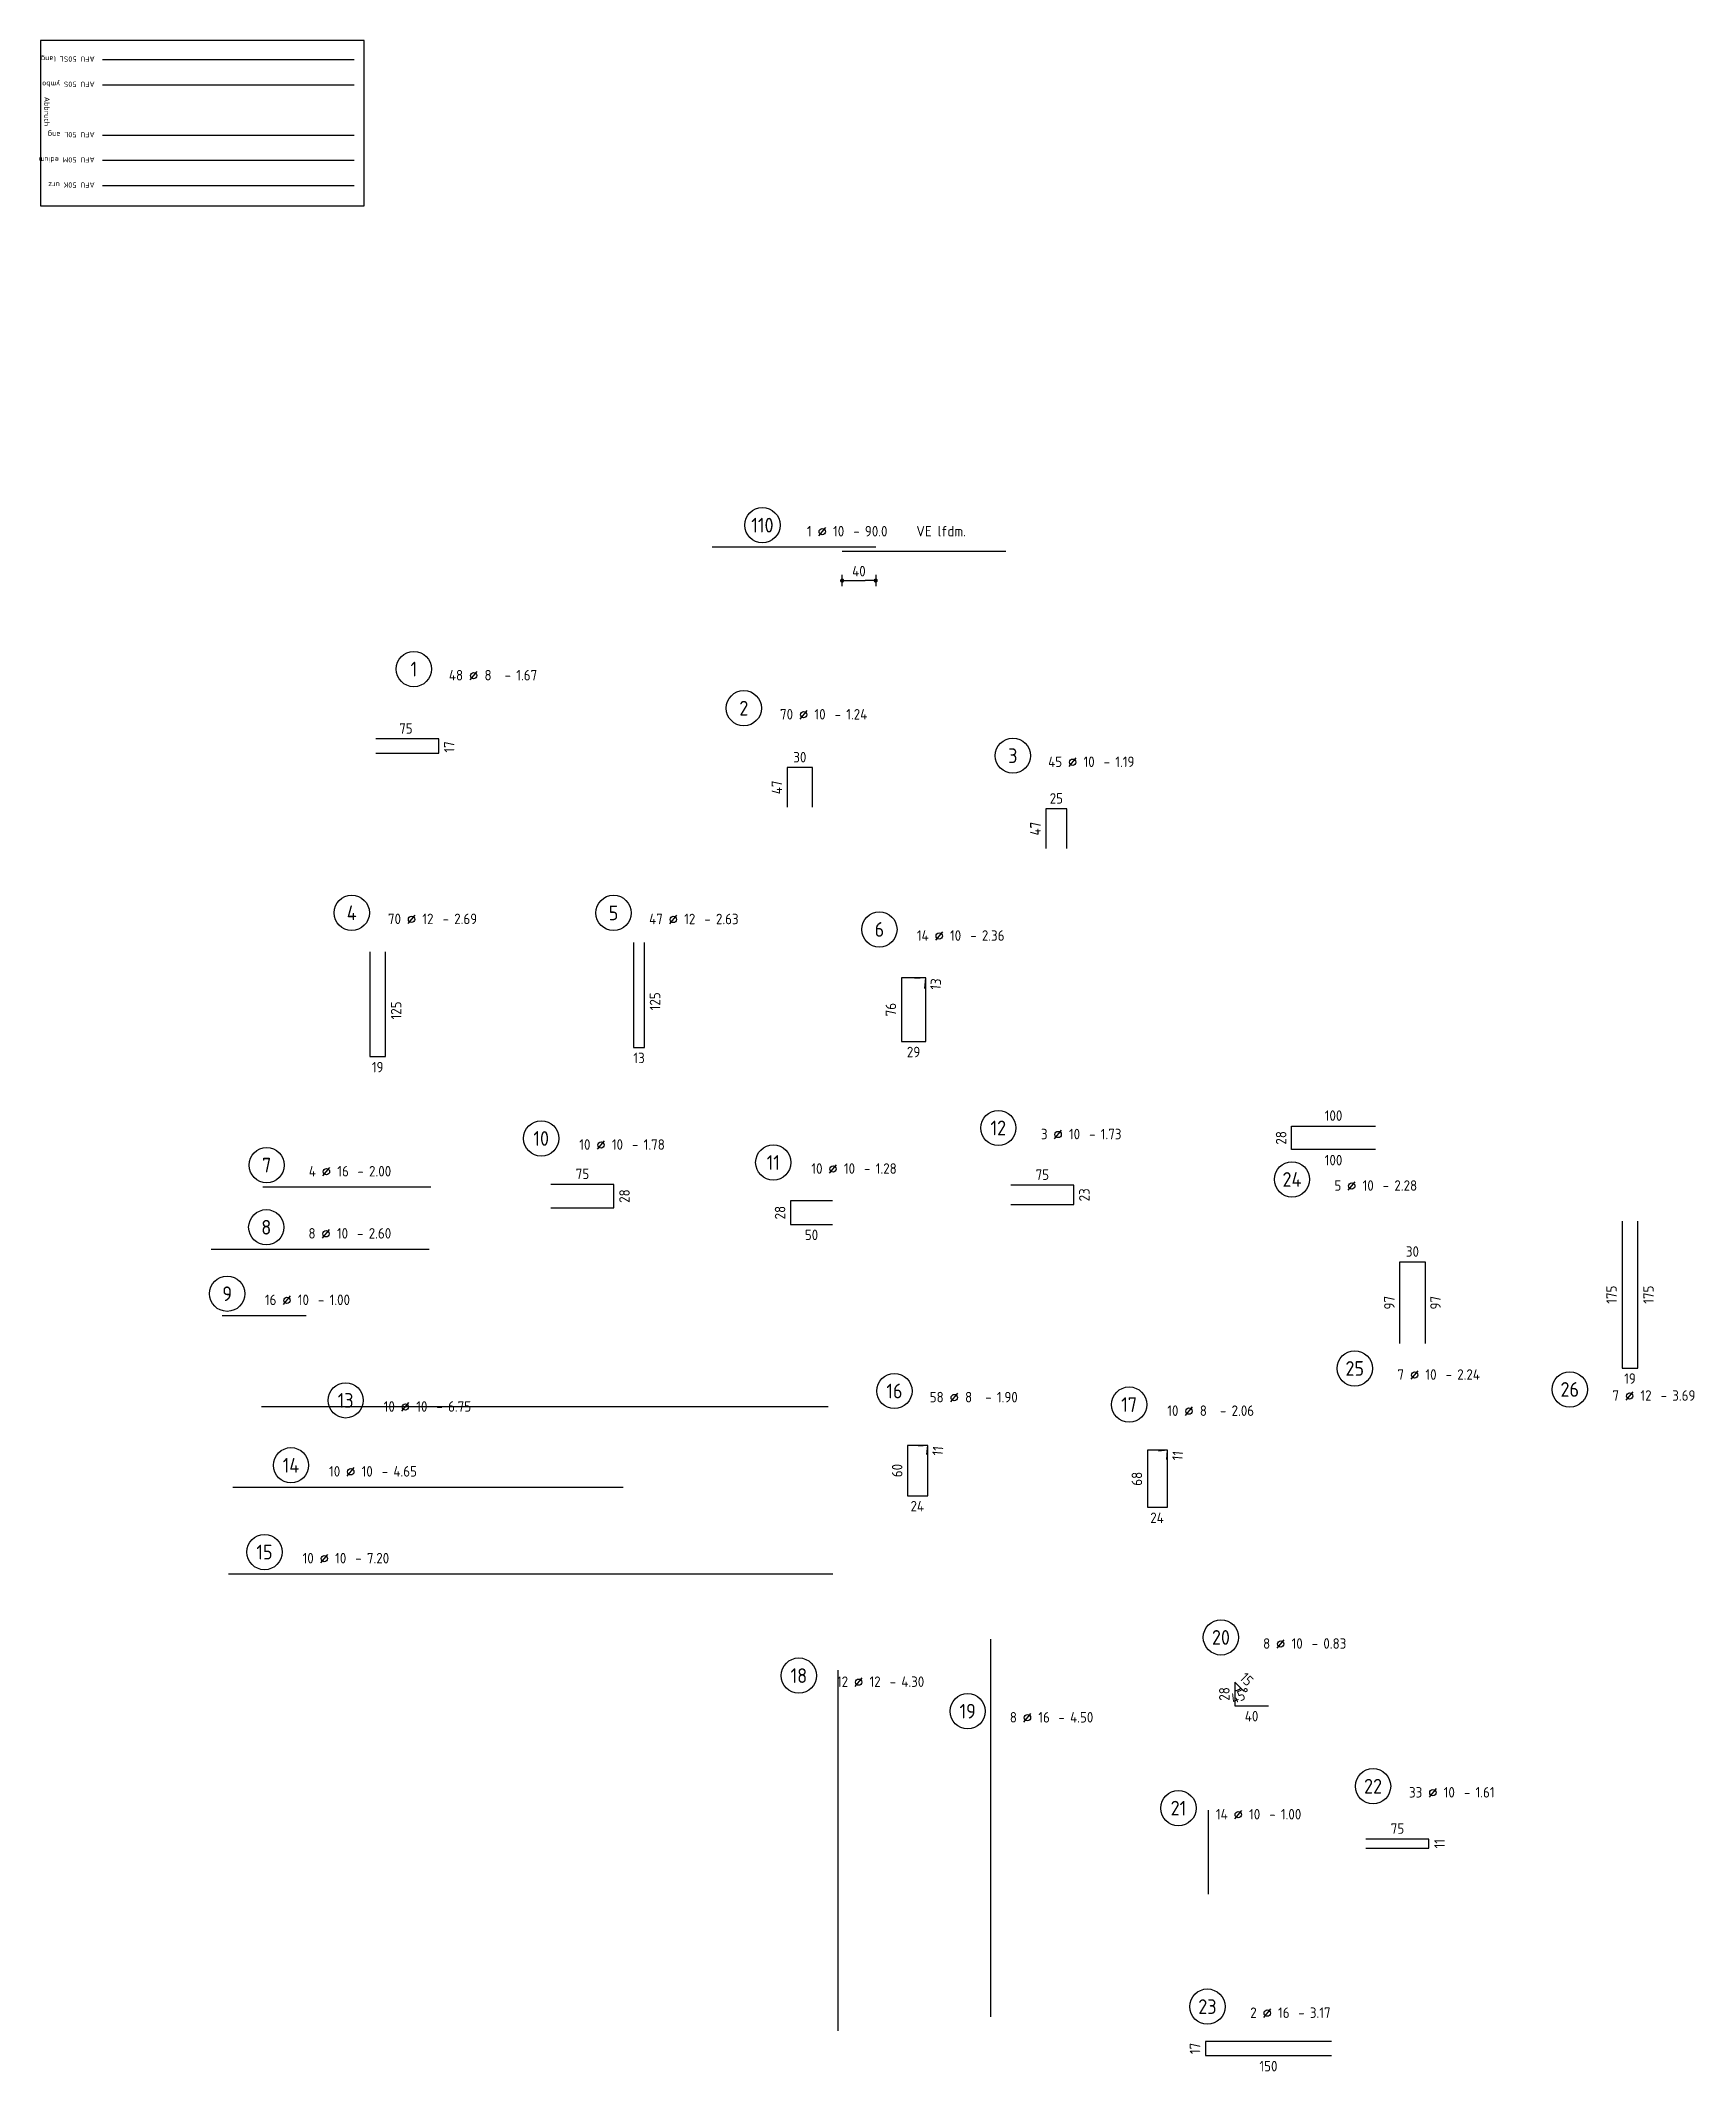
# Model space of a CAD drawing. Extents: x 40 to 130.5, y -19 to 13.9.
# Drawn here: x 110.82 to 130.52, y -10.86 to 13.33 of the extents above; entities that cross this region are included whole.
import ezdxf
from ezdxf.enums import TextEntityAlignment as Align

# ---------------------------------------------------------------- set-up
doc = ezdxf.new("R2010")
doc.units = 0
doc.header["$LTSCALE"] = 0.5
doc.linetypes.add('AUSGEZOGEN', pattern=[1000.01, 1000, 0.01])
for name, color, linetype in [('AFU', 7, 'Continuous'), ('MASSE', 7, 'Continuous'), ('RND', 7, 'Continuous')]:
    doc.layers.add(name, color=color, linetype=linetype)
doc.styles.add('txt', font='isocp.shx')
doc.linetypes.add('ABBRUCH', pattern='A,0.15,-0.15,["x",Standard,S=0.07,R=0,X=-0.1,Y=-0.0238],-0.005', length=0.305)
doc.linetypes.add('AFU_50K', pattern='A,0.15,["/",Standard,S=0.2,R=0,X=-0.01,Y=-0.1],0.07,["/",Standard,S=0.2,R=0,X=-0.01,Y=-0.1],0.15', length=0.37)
doc.linetypes.add('AFU_50L', pattern='A,0.75,["/",Standard,S=0.2,R=0,X=-0.01,Y=-0.1],0.07,["/",Standard,S=0.2,R=0,X=-0.01,Y=-0.1],0.75', length=1.57)
doc.linetypes.add('AFU_50M', pattern='A,0.45,["/",Standard,S=0.2,R=0,X=-0.01,Y=-0.1],0.07,["/",Standard,S=0.2,R=0,X=-0.01,Y=-0.1],0.45', length=0.97)
doc.linetypes.add('AFU_50S', pattern='A,0,-0.15,["/",Standard,S=0.2,R=0,X=-0.01,Y=-0.1],0,-0.07,["/",Standard,S=0.2,R=0,X=-0.01,Y=-0.1],-0.15', length=0.37)
doc.linetypes.add('AFU_50SL', pattern='A,0,-0.75,["/",Standard,S=0.2,R=0,X=-0.01,Y=-0.1],0,-0.07,["/",Standard,S=0.2,R=0,X=-0.01,Y=-0.1],-0.75', length=1.57)
doc.dimstyles.new('DOT_I', dxfattribs={"dimscale": 0.5, "dimtxt": 0.25, "dimasz": 0.25, "dimexe": 0.1, "dimexo": 0.3, "dimgap": 0.1, "dimtad": 1, "dimdec": 3, "dimzin": 3, "dimtxsty": 'txt', "dimblk": 'DOT', "dimblk1": 'DOT', "dimblk2": 'DOT', "dimsah": 1, "dimcen": 0.1, "dimse1": 1, "dimse2": 1, "dimazin": 0, "dimtfac": 1, "dimtdec": 4, "dimtix": 1, "dimtmove": 2, "dimatfit": 3, "dimfxl": 0, "dimtvp": 1, "dimtolj": 1, "dimtzin": 0, "dimarcsym": 0})

msp = doc.modelspace()

# ---------------------------------------------------------------- texts
at = {"layer": 'AFU', "color": 8, "linetype": 'AFU_50SL', "style": 'txt'}
msp.add_text('AFU 50SL lang', height=0.0625, rotation=180, dxfattribs=at).set_placement((111.4605, 13.1412))
at = {"layer": 'AFU', "color": 8, "linetype": 'AFU_50S', "style": 'txt'}
msp.add_text('AFU 50S ymbol', height=0.0625, rotation=180, dxfattribs=at).set_placement((111.4605, 12.8412))
at = {"layer": 'AFU', "color": 8, "linetype": 'ABBRUCH', "style": 'txt'}
msp.add_text('Abbruch', height=0.0625, rotation=270, dxfattribs=at).set_placement((110.861, 12.6603))
at = {"layer": 'AFU', "color": 8, "linetype": 'AFU_50L', "style": 'txt'}
msp.add_text('AFU 50L ang', height=0.0625, rotation=180, dxfattribs=at).set_placement((111.4605, 12.2412))
at = {"layer": 'AFU', "color": 8, "linetype": 'AFU_50M', "style": 'txt'}
msp.add_text('AFU 50M edium', height=0.0625, rotation=180, dxfattribs=at).set_placement((111.4605, 11.9412))
at = {"layer": 'AFU', "color": 8, "linetype": 'AFU_50K', "style": 'txt'}
msp.add_text('AFU 50K urz', height=0.0625, rotation=180, dxfattribs=at).set_placement((111.4605, 11.6412))
at = {"layer": 'RND', "color": 7, "linetype": 'AUSGEZOGEN', "style": 'txt'}
for s, p in [('75', (115.1679, 5.1353)), ('30', (119.8612, 4.7933)), ('25', (122.9172, 4.3018)), ('13', (117.9457, 1.21)), ('29', (121.2158, 1.2807)), ('19', (114.8313, 1.1002)), ('100', (126.2195, 0.523)), ('100', (126.2195, -0.007)), ('75', (117.2712, -0.1709)), ('75', (122.7503, -0.1807)), ('50', (120.0002, -0.8979)), ('30', (127.1594, -1.0957)), ('19', (129.7514, -2.6104)), ('24', (121.26, -4.1303)), ('24', (124.1168, -4.2685)), ('40', (125.243, -6.6318)), ('75', (126.9812, -7.9709)), ('150', (125.4443, -10.8011))]:
    msp.add_text(s, height=0.125, dxfattribs=at).set_placement(p, align=Align.MIDDLE)
for s, rotation, p in [('17', 90, (115.6844, 4.9153)), ('47', 90, (119.5862, 4.4333)), ('47', 90, (122.6672, 3.9418)), ('125', 90, (118.1357, 1.885)), ('13', 84.99986, (121.4797, 2.09)), ('125', 90, (115.0513, 1.7752)), ('76', 90, (120.9458, 1.7857)), ('28', 90, (125.5945, 0.258)), ('28', 90, (117.7712, -0.4359)), ('23', 90, (123.2503, -0.4207)), ('28', 90, (119.6252, -0.6329)), ('97', 90, (126.8844, -1.7057)), ('97', 90, (127.4344, -1.7057)), ('175', 90, (129.5314, -1.6104)), ('175', 90, (129.9714, -1.6104)), ('11', 84.99986, (121.5047, -3.471)), ('11', 84.99986, (124.3615, -3.5292)), ('60', 90, (121.02, -3.7053)), ('68', 90, (123.8768, -3.8035)), ('15', 315, (125.1844, -6.1914)), ('28', 90, (124.918, -6.3668)), ('11', 90, (127.4812, -8.1509)), ('17', 90, (124.5693, -10.5911))]:
    msp.add_text(s, height=0.125, rotation=rotation, dxfattribs=at).set_placement(p, align=Align.MIDDLE)

# ---------------------------------------------------------------- blocks, each defined once
blk = doc.blocks.new('RND_AUSZ')
at = {"layer": 'RND', "color": 7, "linetype": 'Continuous'}
blk.add_line((1.341, 0.262), (1.509, 0.466), dxfattribs=at)
at = {"layer": 'RND', "color": 1, "linetype": 'Continuous'}
blk.add_circle((0, 0.52), 0.42, dxfattribs=at)
at = {"layer": 'RND', "color": 7, "linetype": 'Continuous'}
blk.add_circle((1.425, 0.364), 0.075, dxfattribs=at)
at = {"layer": 'RND', "color": 7, "linetype": 'Continuous', "style": 'txt'}
blk.add_text('-', height=0.25, dxfattribs=at).set_placement((2.163, 0.25))
for tag, p in [('WIEOFT', (-0.536, 0.25)), ('STK', (1.174, 0.25))]:
    blk.add_attdef(tag, text='', height=0.25, dxfattribs=at).set_placement(p, align=Align.RIGHT)
at = {"layer": 'RND', "color": 1, "linetype": 'Continuous', "style": 'txt'}
blk.add_attdef('POS', text='', height=0.35, dxfattribs=at).set_placement((0, 0.52), align=Align.MIDDLE)
at = {"layer": 'RND', "color": 7, "linetype": 'Continuous', "style": 'txt'}
for tag, p in [('DS', (1.683, 0.25)), ('LANG', (2.441, 0.25)), ('TEXT', (3.669, 0.25))]:
    blk.add_attdef(tag, p, '', height=0.25, dxfattribs=at)
blk = doc.blocks.new('DOT')
at = {"layer": 'MASSE', "color": 7, "linetype": 'Continuous'}
for p, q in [((0, 0), (-1, 0)), ((0, 0.54), (0, -0.54))]:
    blk.add_line(p, q, dxfattribs=at)
at = {"layer": 'MASSE', "color": 7, "linetype": 'Continuous', "const_width": 0.2}
blk.add_lwpolyline([(-0.1, 0, 1), (0.1, 0, 1)], format="xyb", close=True, dxfattribs=at)
blk = doc.blocks.new('*D34')
at = {"layer": 'DEFPOINTS', "color": 0, "linetype": 'AUSGEZOGEN', "transparency": 16777216}
for p in [(120.365, 7.247), (120.765, 7.247), (120.765, 6.897)]:
    blk.add_point(p, dxfattribs=at)
at = {"layer": 'RND', "color": 0, "linetype": 'AUSGEZOGEN', "lineweight": -2, "transparency": 16777216}
blk.add_line((120.49, 6.897), (120.64, 6.897), dxfattribs=at)
at = {"layer": 'RND', "color": 0, "linetype": 'AUSGEZOGEN', "lineweight": -2, "transparency": 16777216, "xscale": 0.125, "yscale": 0.125, "zscale": 0.125, "rotation": 180}
blk.add_blockref('DOT', (120.365, 6.897), dxfattribs=at)
at = {"layer": 'RND', "color": 0, "linetype": 'AUSGEZOGEN', "lineweight": -2, "transparency": 16777216, "xscale": 0.125, "yscale": 0.125, "zscale": 0.125}
blk.add_blockref('DOT', (120.765, 6.897), dxfattribs=at)
at = {"layer": 'RND', "color": 0, "linetype": 'AUSGEZOGEN', "transparency": 16777216, "insert": (120.565, 7.01), "char_height": 0.125, "attachment_point": 5, "style": 'txt'}
blk.add_mtext('\\A1;40', dxfattribs=at)
blk = doc.blocks.new('*D37')
at = {"layer": 'DEFPOINTS', "color": 0, "linetype": 'AUSGEZOGEN', "transparency": 16777216}
for p in [(125.043, -6.227), (125.096, -6.28), (125.043, -6.367), (125.069, -6.323)]:
    blk.add_point(p, dxfattribs=at)
at = {"layer": 'RND', "color": 0, "linetype": 'AUSGEZOGEN', "lineweight": -2, "transparency": 16777216}
blk.add_arc((125.043, -6.227), 0.1, 270, 315, dxfattribs=at)
at = {"layer": 'RND', "color": 0, "linetype": 'AUSGEZOGEN', "transparency": 16777216, "insert": (125.11, -6.388), "char_height": 0.125, "attachment_point": 5, "rotation": 22.5, "style": 'txt'}
blk.add_mtext('\\A1;45°', dxfattribs=at)

# ---------------------------------------------------------------- dimensions: what is measured, and where the dimension line sits
at = {"layer": 'RND', "color": 7, "linetype": 'AUSGEZOGEN'}
dim = msp.add_linear_dim(base=(120.7653, 6.8974), p1=(120.3653, 7.2474), p2=(120.7653, 7.2474), dimstyle='DOT_I', override={"dimdec": 0, "dimlfac": 100}, dxfattribs=at)
dim.commit()
dim.dimension.update_dxf_attribs({"geometry": '*D34', "text_midpoint": (120.5653, 7.0099)})
dim = msp.add_angular_dim_3p(base=(125.0689, -6.3234), center=(125.043, -6.2268), p1=(125.043, -6.3668), p2=(125.0961, -6.2798), dimstyle='DOT_I', override={"dimdec": 2, "dimadec": 0}, dxfattribs=at)
dim.commit()
dim.dimension.update_dxf_attribs({"geometry": '*D37', "text_midpoint": (125.11, -6.3885), "dimtype": 165})

# ---------------------------------------------------------------- linework, layer by layer
at = {"layer": 'AFU', "color": 8, "linetype": 'AFU_50SL'}
msp.add_line((111.5517, 13.1036), (114.5517, 13.1036), dxfattribs=at)
at = {"layer": 'AFU', "color": 8, "linetype": 'AFU_50S'}
msp.add_line((111.5517, 12.8036), (114.5517, 12.8036), dxfattribs=at)
at = {"layer": 'AFU', "color": 8, "linetype": 'AFU_50L'}
msp.add_line((111.5517, 12.2036), (114.5517, 12.2036), dxfattribs=at)
at = {"layer": 'AFU', "color": 8, "linetype": 'AFU_50M'}
msp.add_line((111.5517, 11.9036), (114.5517, 11.9036), dxfattribs=at)
at = {"layer": 'AFU', "color": 8, "linetype": 'AFU_50K'}
msp.add_line((111.5517, 11.6036), (114.5517, 11.6036), dxfattribs=at)
at = {"layer": 'AFU', "color": 8, "linetype": 'ABBRUCH'}
msp.add_lwpolyline([(114.6703, 13.3297), (110.8157, 13.3297), (110.8157, 11.363), (114.6703, 11.363)], close=True, dxfattribs=at)
at = {"layer": 'RND', "color": 1, "linetype": 'AUSGEZOGEN'}
for points in [[(118.8153, 7.2974), (120.7653, 7.2974)], [(120.3653, 7.2474), (122.3153, 7.2474)], [(114.8094, 4.8403), (115.5594, 4.8403), (115.5594, 5.0103), (114.8094, 5.0103)], [(120.0112, 4.1983), (120.0112, 4.6683), (119.7112, 4.6683), (119.7112, 4.1983)], [(123.0422, 3.7068), (123.0422, 4.1768), (122.7922, 4.1768), (122.7922, 3.7068)], [(114.7363, 2.4752), (114.7363, 1.2252), (114.9263, 1.2252), (114.9263, 2.4752)], [(117.8807, 2.585), (117.8807, 1.335), (118.0107, 1.335), (118.0107, 2.585)], [(121.3495, 2.0362), (121.3608, 2.1657), (121.0708, 2.1657), (121.0708, 1.4057), (121.3608, 1.4057), (121.3608, 2.1657), (121.2313, 2.1544)], [(126.7195, 0.118), (125.7195, 0.118), (125.7195, 0.398), (126.7195, 0.398)], [(113.4641, -0.3272), (115.4641, -0.3272)], [(116.8962, -0.5759), (117.6462, -0.5759), (117.6462, -0.2959), (116.8962, -0.2959)], [(122.3753, -0.5357), (123.1253, -0.5357), (123.1253, -0.3057), (122.3753, -0.3057)], [(120.2502, -0.4929), (119.7502, -0.4929), (119.7502, -0.7729), (120.2502, -0.7729)], [(129.6564, -0.7354), (129.6564, -2.4854), (129.8464, -2.4854), (129.8464, -0.7354)], [(112.8466, -1.0672), (115.4466, -1.0672)], [(127.0094, -2.1907), (127.0094, -1.2207), (127.3094, -1.2207), (127.3094, -2.1907)], [(112.9782, -1.859), (113.9782, -1.859)], [(113.4478, -2.9419), (120.1978, -2.9419)], [(121.3754, -3.5149), (121.385, -3.4053), (121.145, -3.4053), (121.145, -4.0053), (121.385, -4.0053), (121.385, -3.4053), (121.2754, -3.4149)], [(124.2322, -3.5731), (124.2418, -3.4635), (124.0018, -3.4635), (124.0018, -4.1435), (124.2418, -4.1435), (124.2418, -3.4635), (124.1322, -3.4731)], [(113.1075, -3.9027), (117.7575, -3.9027)], [(113.0546, -4.9368), (120.2546, -4.9368)], [(122.1358, -10.2154), (122.1358, -5.7154)], [(120.3171, -10.3821), (120.3171, -6.0821)], [(125.1491, -6.3328), (125.043, -6.2268), (125.043, -6.5068), (125.443, -6.5068)], [(124.7283, -8.7528), (124.7283, -7.7528)], [(126.6062, -8.2059), (127.3562, -8.2059), (127.3562, -8.0959), (126.6062, -8.0959)], [(126.1943, -10.5061), (124.6943, -10.5061), (124.6943, -10.6761), (126.1943, -10.6761)]]:
    msp.add_lwpolyline(points, dxfattribs=at)

# ---------------------------------------------------------------- block references
at = {"layer": 'RND', "color": 7, "linetype": 'AUSGEZOGEN', "xscale": 0.5, "yscale": 0.5, "zscale": 0.5}
for p, values in [((119.4153, 7.2974), {'POS': '110', 'STK': '1', 'DS': '10', 'LANG': '90.0', 'TEXT': 'VE lfdm.'}), ((115.2622, 5.5827), {'POS': '1', 'STK': '48', 'DS': '8', 'LANG': '1.67'}), ((119.1935, 5.1165), {'POS': '2', 'STK': '70', 'DS': '10', 'LANG': '1.24'}), ((122.399, 4.551), {'POS': '3', 'STK': '45', 'DS': '10', 'LANG': '1.19'}), ((114.5225, 2.6789), {'POS': '4', 'STK': '70', 'DS': '12', 'LANG': '2.69'}), ((117.6413, 2.6778), {'POS': '5', 'STK': '47', 'DS': '12', 'LANG': '2.63'}), ((120.8088, 2.4805), {'POS': '6', 'STK': '14', 'DS': '10', 'LANG': '2.36'}), ((122.2258, 0.1157), {'POS': '12', 'STK': '3', 'DS': '10', 'LANG': '1.73'}), ((116.7798, -0.0092), {'POS': '10', 'STK': '10', 'DS': '10', 'LANG': '1.78'}), ((113.5085, -0.3272), {'POS': '7', 'STK': '4', 'DS': '16', 'LANG': '2.00'}), ((119.5446, -0.2954), {'POS': '11', 'STK': '10', 'DS': '10', 'LANG': '1.28'}), ((120.9879, -3.0181), {'POS': '16', 'STK': '58', 'DS': '8', 'LANG': '1.90'}), ((123.7845, -3.1797), {'POS': '17', 'STK': '10', 'DS': '8', 'LANG': '2.06'}), ((126.6903, -7.7262), {'POS': '22', 'STK': '33', 'DS': '10', 'LANG': '1.61'}), ((124.3715, -7.9876), {'POS': '21', 'STK': '14', 'DS': '10', 'LANG': '1.00'}), ((124.717, -10.3518), {'POS': '23', 'STK': '2', 'DS': '16', 'LANG': '3.17'})]:
    msp.add_blockref('RND_AUSZ', p, dxfattribs=at).add_auto_attribs(values)
at = {"layer": 'RND', "color": 1, "linetype": 'AUSGEZOGEN', "xscale": 0.5, "yscale": 0.5, "zscale": 0.5}
for p, values in [((125.7242, -0.4976), {'POS': '24', 'STK': '5', 'DS': '10', 'LANG': '2.28'}), ((113.0381, -1.859), {'POS': '9', 'STK': '16', 'DS': '10', 'LANG': '1.00'}), ((126.4725, -2.7494), {'POS': '25', 'STK': '7', 'DS': '10', 'LANG': '2.24'}), ((114.4496, -3.1296), {'POS': '13', 'STK': '10', 'DS': '10', 'LANG': '6.75'}), ((129.0341, -2.9995), {'POS': '26', 'STK': '7', 'DS': '12', 'LANG': '3.69'}), ((113.7984, -3.9027), {'POS': '14', 'STK': '10', 'DS': '10', 'LANG': '4.65'}), ((113.4828, -4.9368), {'POS': '15', 'STK': '10', 'DS': '10', 'LANG': '7.20'}), ((124.8778, -5.9535), {'POS': '20', 'STK': '8', 'DS': '10', 'LANG': '0.83'}), ((119.8493, -6.4085), {'POS': '18', 'STK': '12', 'DS': '12', 'LANG': '4.30'}), ((121.8604, -6.8327), {'POS': '19', 'STK': '8', 'DS': '16', 'LANG': '4.50'})]:
    msp.add_blockref('RND_AUSZ', p, dxfattribs=at).add_auto_attribs(values)
at = {"layer": 'RND', "color": 102, "linetype": 'AUSGEZOGEN', "xscale": 0.5, "yscale": 0.5, "zscale": 0.5}
msp.add_blockref('RND_AUSZ', (113.5044, -1.0672), dxfattribs=at).add_auto_attribs({'POS': '8', 'STK': '8', 'DS': '10', 'LANG': '2.60'})

msp.set_redraw_order([(e.dxf.handle, doc.entitydb.next_handle()) for e in msp.query("TEXT MTEXT ATTDEF DIMENSION ARC_DIMENSION")])  # texts and dimensions are drawn at this point

doc.saveas('drawing.dxf')
